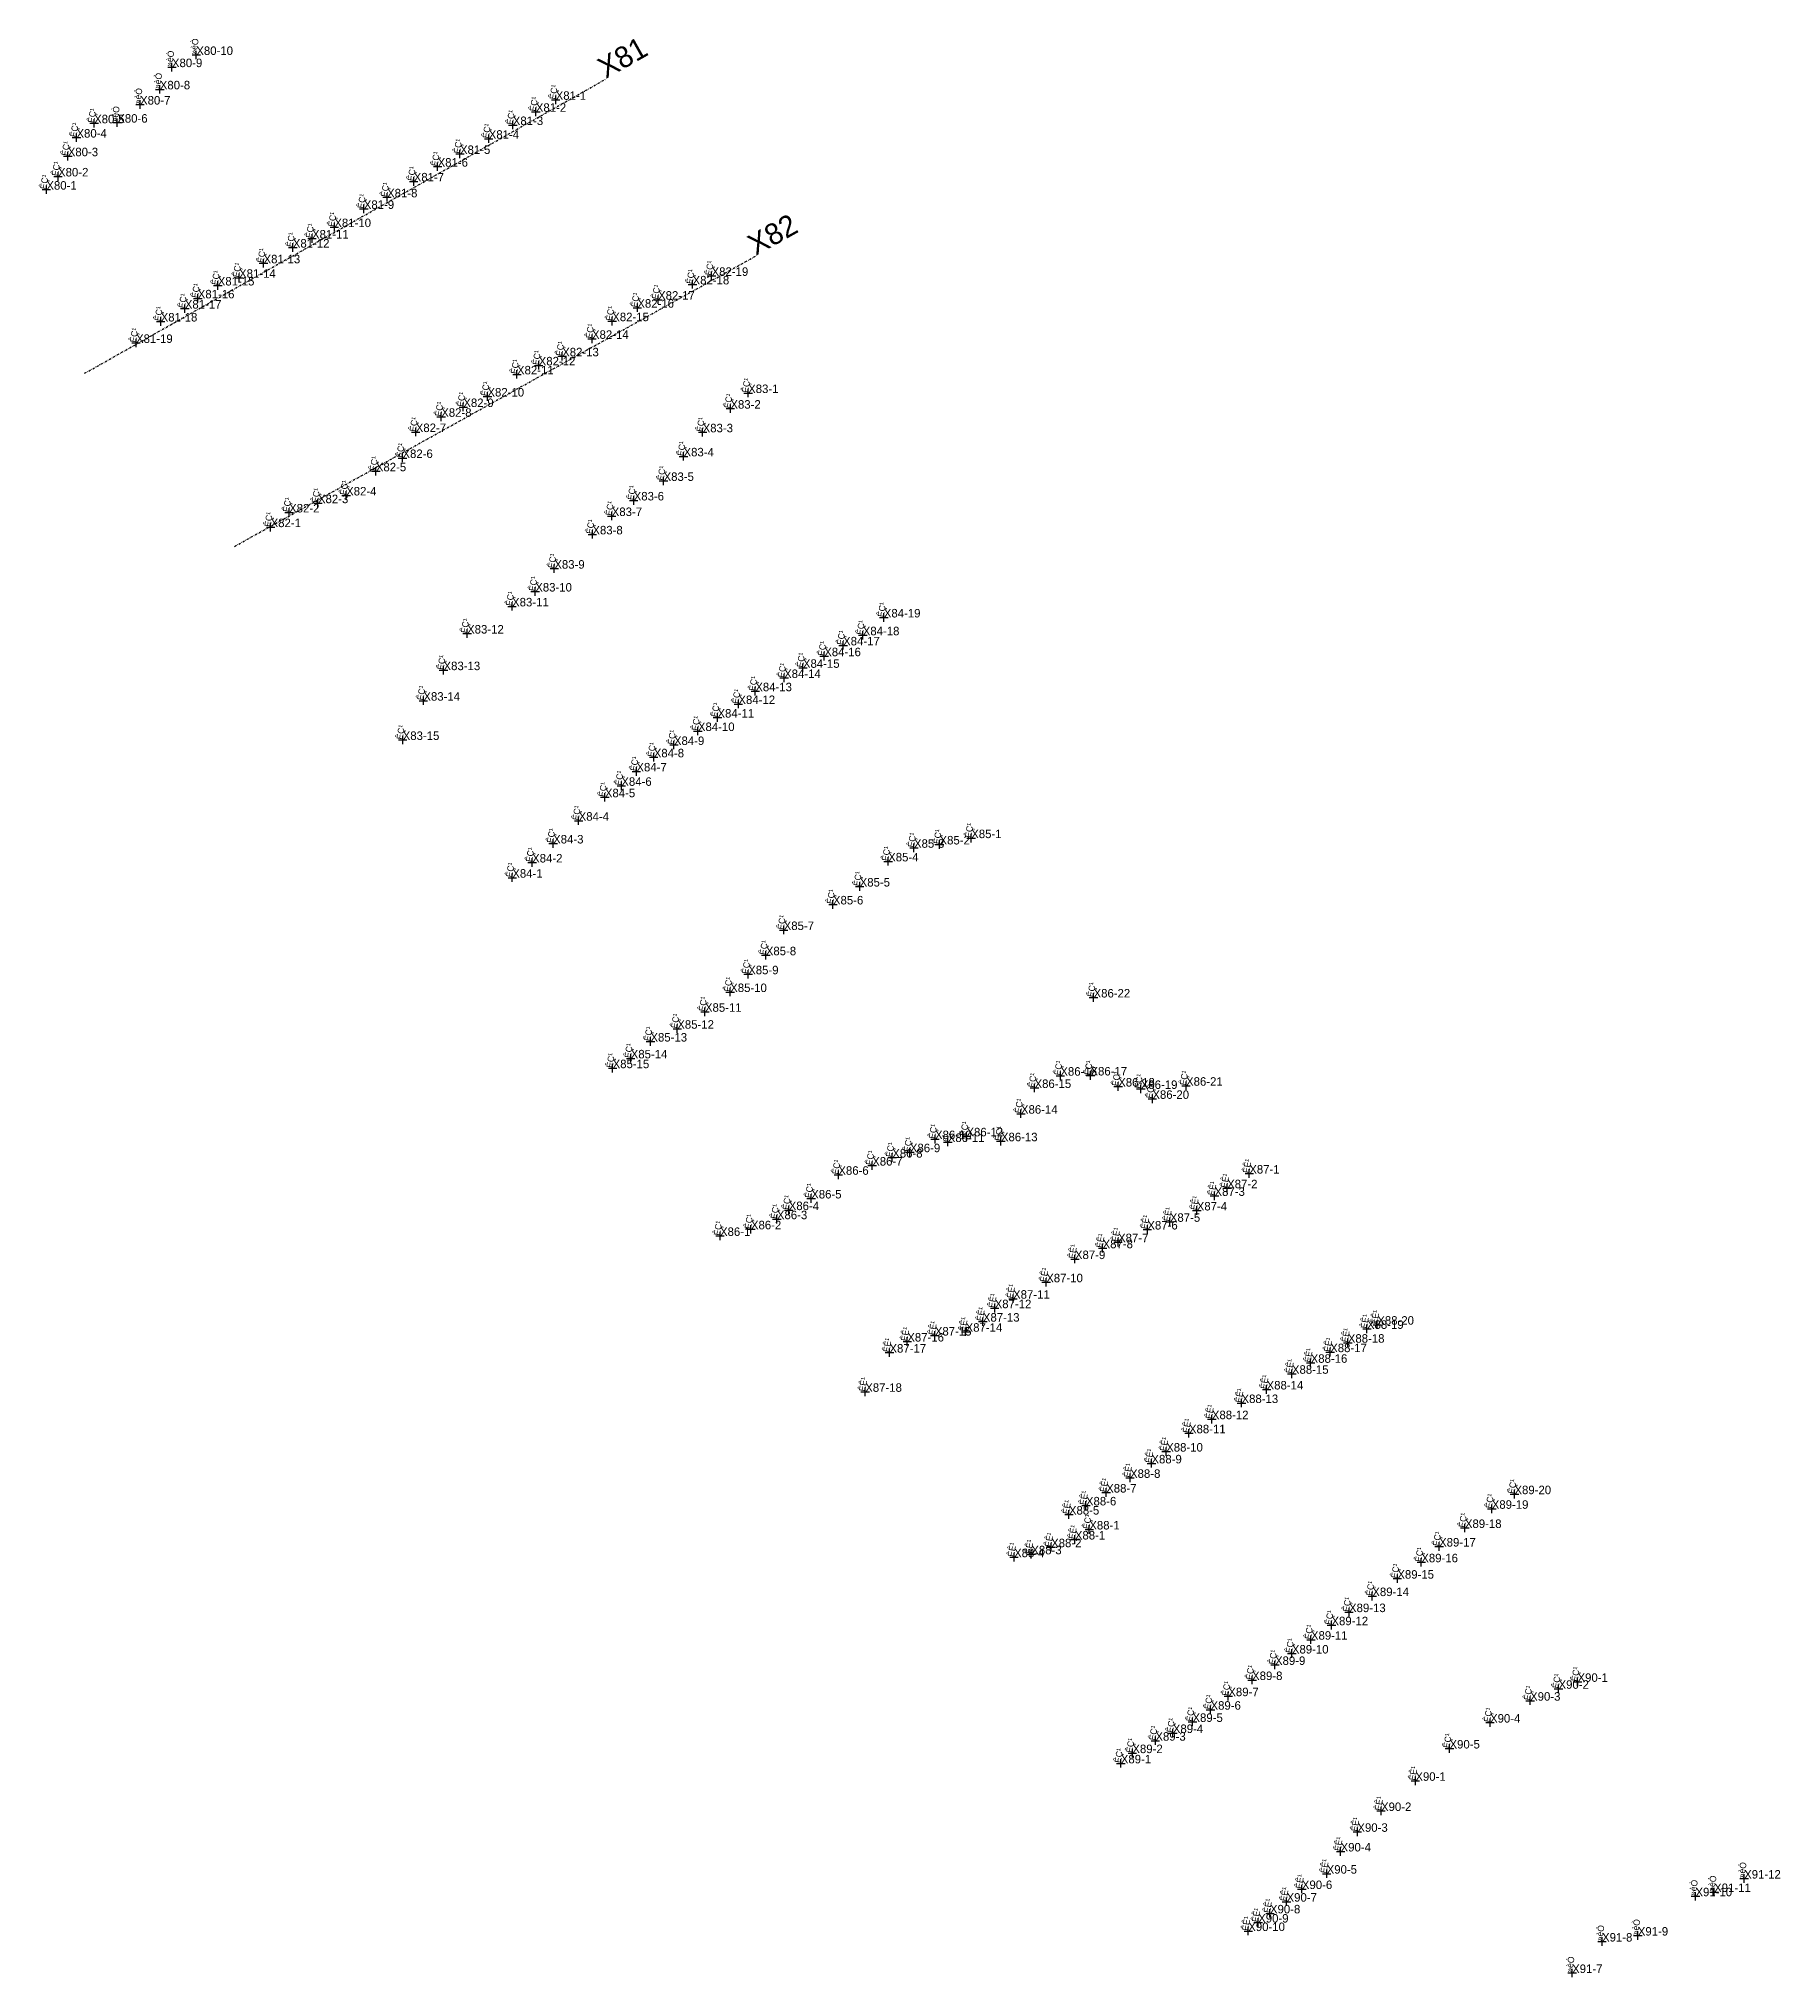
# Model space of a CAD drawing. Header units: inches. Extents: x 506004 to 508380, y 1859677 to 1861585.
# Drawn here: x 506488.2 to 506897.8, y 1860680.7 to 1861136.5 of the extents above; entities that cross this region are included whole.
import ezdxf

# ---------------------------------------------------------------- set-up
doc = ezdxf.new("R2010")
doc.units = ezdxf.units.IN
doc.header["$MEASUREMENT"] = 0
doc.header["$PDMODE"] = 2
doc.linetypes.add('DASHDOT', pattern=[1, 0.5, -0.25, 0, -0.25])
for name, color, linetype in [('CHN_Layer', 7, 'Continuous'), ('XS_Code', 3, 'Continuous'), ('XS_Line', 7, 'DASHDOT'), ('XS_Name', 7, 'Continuous'), ('XS_Point', 7, 'Continuous')]:
    doc.layers.add(name, color=color, linetype=linetype)
doc.styles.add('Thai', font='THSarabun.ttf')

msp = doc.modelspace()

# ---------------------------------------------------------------- texts
at = {"layer": 'CHN_Layer', "style": 'Thai'}
for s, rotation, p in [('X81', 29.43951, (506621.481, 1861126.957)), ('X82', 29.11792, (506656.749, 1861085.373))]:
    msp.add_text(s, height=5, rotation=rotation, dxfattribs=at).set_placement(p)
at = {"layer": 'XS_Code', "style": 'Thai'}
for s, p in [('»èÒ', (506525.211, 1861132.663, 140.084)), ('»èÒ', (506519.474, 1861129.801, 140.364)), ('»èÒ', (506516.621, 1861124.577, 139.766)), ('»èÒ', (506511.98, 1861120.999, 139.582)), ('ÊÇ¹', (506501.17, 1861116.593, 141.575)), ('»èÒ', (506506.617, 1861116.749, 140.177)), ('ÊÇ¹', (506494.972, 1861108.849, 142.061)), ('ÊÇ¹', (506497.016, 1861113.23, 141.957)), ('ÊÇ¹', (506489.94, 1861100.991, 142.382)), ('ÊÇ¹', (506492.691, 1861104.097, 141.947)), ('ÊÇ¹', (506650.825, 1861049.495, 137.427)), ('ÊÇ¹', (506655.006, 1861053.165, 137.611)), ('ÊÇ¹', (506644.303, 1861043.939, 137.863)), ('ÊÇ¹', (506639.801, 1861038.276, 137.886)), ('ÊÇ¹', (506635.106, 1861032.504, 137.962)), ('ÊÇ¹', (506628.078, 1861027.915, 138.433)), ('ÊÇ¹', (506622.921, 1861024.248, 138.757)), ('ÊÇ¹', (506618.366, 1861019.934, 138.935)), ('ÊÇ¹', (506609.414, 1861011.874, 139.496)), ('ÊÇ¹', (506604.927, 1861006.497, 139.882)), ('ÊÇ¹', (506599.479, 1861003.003, 140.304)), ('ÊÇ¹', (506686.913, 1861000.401, 138.45)), ('ÊÇ¹', (506588.897, 1860996.614, 140.852)), ('ÊÇ¹', (506681.958, 1860996.212, 138.826)), ('ÊÇ¹', (506672.894, 1860991.287, 138.932)), ('ÊÇ¹', (506677.337, 1860993.828, 138.915)), ('ÊÇ¹', (506583.35, 1860988.01, 141.491)), ('ÊÇ¹', (506663.458, 1860986.165, 138.89)), ('ÊÇ¹', (506667.889, 1860988.559, 139.047)), ('ÊÇ¹', (506656.68, 1860983.051, 137.519)), ('ÊÇ¹', (506578.613, 1860980.831, 141.951)), ('ÊÇ¹', (506647.785, 1860976.857, 139.521)), ('ÊÇ¹', (506652.713, 1860980.04, 137.582)), ('ÊÇ¹', (506643.187, 1860973.697, 139.805)), ('ÊÇ¹', (506573.753, 1860971.596, 142.512)), ('ÊÇ¹', (506632.796, 1860967.514, 140.175)), ('ÊÇ¹', (506637.546, 1860970.411, 140.031)), ('ÊÇ¹', (506628.723, 1860964.198, 140.65)), ('ÊÇ¹', (506625.177, 1860960.811, 140.989)), ('ÊÇ¹', (506621.298, 1860958.122, 141.249)), ('ÊÇ¹', (506615.138, 1860952.616, 141.375)), ('ÊÇ¹', (506609.134, 1860947.255, 141.787)), ('ÊÇ¹', (506694.012, 1860946.246, 140.444)), ('ÊÇ¹', (506700.014, 1860947.029, 140.02)), ('ÊÇ¹', (506707.468, 1860948.514, 139.969)), ('ÊÇ¹', (506604.192, 1860942.786, 142.348)), ('ÊÇ¹', (506687.937, 1860943.043, 140.94)), ('ÊÇ¹', (506599.529, 1860939.213, 142.807)), ('ÊÇ¹', (506681.234, 1860937.129, 141.123)), ('ÊÇ¹', (506674.949, 1860932.925, 141.507)), ('ÊÇ¹', (506663.361, 1860926.904, 141.656)), ('ÊÇ¹', (506659.153, 1860920.969, 141.969)), ('ÊÇ¹', (506655.011, 1860916.502, 142.299)), ('ÊÇ¹', (506650.783, 1860912.323, 142.339)), ('ÊÇ¹', (506736.247, 1860911.042, 138.573)), ('ÊÇ¹', (506638.335, 1860903.696, 142.337)), ('ÊÇ¹', (506644.845, 1860907.684, 142.113)), ('ÊÇ¹', (506632.016, 1860900.684, 142.473)), ('ÊÇ¹', (506627.383, 1860896.725, 142.695)), ('ÊÇ¹', (506623.123, 1860894.422, 142.69)), ('ÊÇ¹', (506728.433, 1860892.656, 139.119)), ('ÊÇ¹', (506735.516, 1860892.705, 139.013)), ('ÊÇ¹', (506742.038, 1860890.1, 139.885)), ('ÊÇ¹', (506757.999, 1860890.294, 142.551)), ('ÊÇ¹', (506722.358, 1860889.763, 139.281)), ('ÊÇ¹', (506747.35, 1860889.541, 141.79)), ('ÊÇ¹', (506750.08, 1860887.208, 141.987)), ('ÊÇ¹', (506719.166, 1860883.714, 139.341)), ('ÊÇ¹', (506698.954, 1860877.737, 139.934)), ('ÊÇ¹', (506706.347, 1860878.396, 139.807)), ('ÊÇ¹', (506714.453, 1860877.239, 139.573)), ('ÊÇ¹', (506688.889, 1860873.405, 141.129)), ('ÊÇ¹', (506693.041, 1860874.658, 140.843)), ('cl', (506701.961, 1860877.058, 139.777)), ('ÊÇ¹', (506676.218, 1860869.36, 142.713)), ('ÊÇ¹', (506684.18, 1860871.516, 141.731)), ('ÊÊ¹', (506772.867, 1860869.642, 142.646)), ('ÊÇ¹', (506669.833, 1860863.786, 143.034)), ('ÊÊ¹', (506764.688, 1860864.389, 142.187)), ('ÊÊ¹', (506767.659, 1860866.19, 142.304)), ('ÊÇ¹', (506661.763, 1860858.907, 142.117)), ('ÊÇ¹', (506664.55, 1860861.046, 142.678)), ('ÊÊ¹', (506754.184, 1860858.299, 143.093)), ('ÊÊ¹', (506760.517, 1860860.963, 142.669)), ('ÊÇ¹', (506648.384, 1860854.972, 141.361)), ('ÊÇ¹', (506655.652, 1860856.541, 141.446)), ('ÊÊ¹', (506748.903, 1860856.484, 142.868)), ('ÊÊ¹', (506731.863, 1860849.537, 140.353)), ('ÊÊ¹', (506738.369, 1860852.081, 140.131)), ('ÊÊ¹', (506742.006, 1860853.51, 141.243)), ('ÊÊ¹', (506717.315, 1860840.218, 141.51)), ('ÊÊ¹', (506725.108, 1860844.082, 141.076)), ('ÊÊ¹', (506712.986, 1860837.988, 141.556)), ('ÊÊ¹', (506698.907, 1860831.552, 141.209)), ('ÊÊ¹', (506706.15, 1860832.452, 141.877)), ('ÊÊ¹', (506710.21, 1860834.833, 141.981)), ('ÊÊ¹', (506800.553, 1860833.125, 143.414)), ('ÊÊ¹', (506802.981, 1860834.104, 143.294)), ('ÊÊ¹', (506688.235, 1860827.542, 141.333)), ('ÊÊ¹', (506692.433, 1860830.143, 140.884)), ('ÊÊ¹', (506791.905, 1860827.648, 143.822)), ('ÊÊ¹', (506796.048, 1860829.871, 143.566)), ('ÊÊ¹', (506782.9, 1860822.566, 144.184)), ('ÊÊ¹', (506787.31, 1860825.145, 143.942)), ('ÊÊ¹', (506682.544, 1860818.323, 142.308)), ('ÊÊ¹', (506776.946, 1860818.879, 144.148)), ('ÊÊ¹', (506771.048, 1860815.681, 144.029)), ('ÊÊ¹', (506758.685, 1860808.576, 143.851)), ('ÊÊ¹', (506764.071, 1860811.889, 143.97)), ('ÊÊ¹', (506753.328, 1860804.267, 143.31)), ('ÊÊ¹', (506749.859, 1860801.495, 143.073)), ('ÊÊ¹', (506739.213, 1860794.636, 143.876)), ('ÊÊ¹', (506744.824, 1860798.092, 143.272)), ('ÊÇ¹', (506835.236, 1860794.252, 143.123)), ('ÊÊ¹', (506734.452, 1860791.612, 144.07)), ('ÊÇ¹', (506829.904, 1860790.82, 143.154)), ('ÊÊ¹', (506730.45, 1860789.459, 143.677)), ('ÊÇ¹', (506735.248, 1860785.952, 144.364)), ('ÊÇ¹', (506823.585, 1860786.313, 142.964)), ('ÊÊ¹', (506726.265, 1860781.782, 144.179)), ('ÊÊ¹', (506731.846, 1860783.596, 144.548)), ('ÊÇ¹', (506817.514, 1860781.94, 142.946)), ('ÊÊ¹', (506717.543, 1860779.438, 143.202)), ('ÊÊ¹', (506721.606, 1860780.114, 143.795)), ('ÊÇ¹', (506813.329, 1860778.239, 142.972)), ('ÊÇ¹', (506807.697, 1860774.39, 142.966)), ('ÊÇ¹', (506801.81, 1860770.293, 143.059)), ('ÊÇ¹', (506792.198, 1860763.436, 143.207)), ('ÊÇ¹', (506796.329, 1860766.522, 143.17)), ('ÊÇ¹', (506787.374, 1860760.035, 143.36)), ('ÊÇ¹', (506778.92, 1860754.106, 143.8)), ('ÊÇ¹', (506782.894, 1860756.784, 143.524)), ('ÊÇ¹', (506773.534, 1860750.554, 144.13)), ('ÊÇ¹', (506850.074, 1860750.128, 139.717)), ('ÊÇ¹', (506767.942, 1860746.752, 144.592)), ('ÊÇ¹', (506838.918, 1860745.696, 141.011)), ('ÊÇ¹', (506845.617, 1860748.496, 140.203)), ('ÊÇ¹', (506759.503, 1860740.703, 145.351)), ('ÊÇ¹', (506763.752, 1860743.578, 144.863)), ('ÊÇ¹', (506829.498, 1860740.541, 141.815)), ('ÊÇ¹', (506750.784, 1860736.289, 146.215)), ('ÊÇ¹', (506754.893, 1860738.098, 145.797)), ('ÊÇ¹', (506742.655, 1860730.961, 146.886)), ('ÊÇ¹', (506745.372, 1860733.369, 146.722)), ('ÊÇ¹', (506819.962, 1860734.455, 142.529)), ('ÊÊ¹', (506811.936, 1860726.862, 143.436)), ('ÊÊ¹', (506803.853, 1860719.761, 144.026)), ('ÊÊ¹', (506798.3, 1860714.869, 144.575)), ('ÊÊ¹', (506794.35, 1860710.245, 144.936)), ('ÊÊ¹', (506791.074, 1860705.023, 145.192)), ('»èÒ', (506889.267, 1860703.871, 139.157)), ('ÊÊ¹', (506785.242, 1860701.409, 145.672)), ('»èÒ', (506877.811, 1860699.711, 138.231)), ('»èÒ', (506882.207, 1860700.708, 137.995)), ('ÊÊ¹', (506777.736, 1860695.687, 146.032)), ('ÊÊ¹', (506781.64, 1860698.44, 145.795)), ('ÊÊ¹', (506772.634, 1860691.529, 146.244)), ('ÊÊ¹', (506774.965, 1860693.527, 146.206)), ('»èÒ', (506855.841, 1860689.057, 139.101)), ('»èÒ', (506864.253, 1860690.466, 139.145)), ('»èÒ', (506848.804, 1860681.673, 140.308))]:
    msp.add_text(s, height=1.5, rotation=81, dxfattribs=at).set_placement(p)
at = {"layer": 'XS_Code', "color": 5, "style": 'Thai'}
for p in [(506605.067, 1861119.292, 139.198), (506609.736, 1861122.114, 138.749), (506599.646, 1861116.18, 139.589), (506587.227, 1861109.382, 140.338), (506593.986, 1861112.963, 139.823), (506581.964, 1861106.397, 140.775), (506576.345, 1861102.927, 141.015), (506564.599, 1861096.465, 141.19), (506570.077, 1861099.186, 141.057), (506557.675, 1861092.181, 141.141), (506547.907, 1861087.373, 141.534), (506552.426, 1861089.5, 141.371), (506541.018, 1861083.669, 141.997), (506530.252, 1861078.459, 142.366), (506535.266, 1861080.273, 142.274), (506641.93, 1861078.71, 138.664), (506646.401, 1861080.718, 138.191), (506522.499, 1861073.023, 142.743), (506525.553, 1861075.428, 142.581), (506628.941, 1861073.238, 139.668), (506633.814, 1861075.122, 139.423), (506516.826, 1861069.988, 142.836), (506623.037, 1861070.067, 140.007), (506511.029, 1861064.951, 142.849), (506618.277, 1861065.912, 140.109), (506605.737, 1861059.668, 140.289), (506611.259, 1861061.799, 140.143), (506600.631, 1861057.553, 140.213), (506588.009, 1861049.874, 141.29), (506593.68, 1861052.349, 140.871), (506582.814, 1861047.584, 141.666), (506576.819, 1861043.993, 142.316), (506573.694, 1861037.893, 142.625), (506567.434, 1861034.769, 143.134), (506553.82, 1861027.272, 144.061), (506560.449, 1861029.084, 143.613), (506547.036, 1861025.086, 144.31), (506542.688, 1861021.632, 144.592)]:
    msp.add_text('ÊÇ¹', height=1.5, rotation=81, dxfattribs=at).set_placement(p)
at = {"layer": 'XS_Name', "style": 'Thai'}
for s, p in [('X80-9', (506519.474, 1861129.801, 140.364)), ('X80-10', (506525.211, 1861132.663, 140.084)), ('X80-8', (506516.621, 1861124.577, 139.766)), ('X80-7', (506511.98, 1861120.999, 139.582)), ('X81-2', (506605.067, 1861119.292, 139.198)), ('X81-1', (506609.736, 1861122.114, 138.749)), ('X80-5', (506501.17, 1861116.593, 141.575)), ('X80-6', (506506.617, 1861116.749, 140.177)), ('X81-3', (506599.646, 1861116.18, 139.589)), ('X80-4', (506497.016, 1861113.23, 141.957)), ('X81-4', (506593.986, 1861112.963, 139.823)), ('X80-3', (506494.972, 1861108.849, 142.061)), ('X81-6', (506581.964, 1861106.397, 140.775)), ('X81-5', (506587.227, 1861109.382, 140.338)), ('X80-2', (506492.691, 1861104.097, 141.947)), ('X81-7', (506576.345, 1861102.927, 141.015)), ('X80-1', (506489.94, 1861100.991, 142.382)), ('X81-8', (506570.077, 1861099.186, 141.057)), ('X81-10', (506557.675, 1861092.181, 141.141)), ('X81-9', (506564.599, 1861096.465, 141.19)), ('X81-12', (506547.907, 1861087.373, 141.534)), ('X81-11', (506552.426, 1861089.5, 141.371)), ('X81-13', (506541.018, 1861083.669, 141.997)), ('X81-15', (506530.252, 1861078.459, 142.366)), ('X81-14', (506535.266, 1861080.273, 142.274)), ('X82-18', (506641.93, 1861078.71, 138.664)), ('X82-19', (506646.401, 1861080.718, 138.191)), ('X81-16', (506525.553, 1861075.428, 142.581)), ('X82-17', (506633.814, 1861075.122, 139.423)), ('X81-18', (506516.826, 1861069.988, 142.836)), ('X81-17', (506522.499, 1861073.023, 142.743)), ('X82-15', (506623.037, 1861070.067, 140.007)), ('X82-16', (506628.941, 1861073.238, 139.668)), ('X81-19', (506511.029, 1861064.951, 142.849)), ('X82-14', (506618.277, 1861065.912, 140.109)), ('X82-13', (506611.259, 1861061.799, 140.143)), ('X82-11', (506600.631, 1861057.553, 140.213)), ('X82-12', (506605.737, 1861059.668, 140.289)), ('X82-10', (506593.68, 1861052.349, 140.871)), ('X83-1', (506655.006, 1861053.165, 137.611)), ('X82-8', (506582.814, 1861047.584, 141.666)), ('X82-9', (506588.009, 1861049.874, 141.29)), ('X83-2', (506650.825, 1861049.495, 137.427)), ('X82-7', (506576.819, 1861043.993, 142.316)), ('X83-3', (506644.303, 1861043.939, 137.863)), ('X82-6', (506573.694, 1861037.893, 142.625)), ('X83-4', (506639.801, 1861038.276, 137.886)), ('X82-5', (506567.434, 1861034.769, 143.134)), ('X82-4', (506560.449, 1861029.084, 143.613)), ('X83-5', (506635.106, 1861032.504, 137.962)), ('X82-2', (506547.036, 1861025.086, 144.31)), ('X82-3', (506553.82, 1861027.272, 144.061)), ('X83-7', (506622.921, 1861024.248, 138.757)), ('X83-6', (506628.078, 1861027.915, 138.433)), ('X82-1', (506542.688, 1861021.632, 144.592)), ('X83-8', (506618.366, 1861019.934, 138.935)), ('X83-9', (506609.414, 1861011.874, 139.496)), ('X83-10', (506604.927, 1861006.497, 139.882)), ('X83-11', (506599.479, 1861003.003, 140.304)), ('X83-12', (506588.897, 1860996.614, 140.852)), ('X84-19', (506686.913, 1861000.401, 138.45)), ('X84-17', (506677.337, 1860993.828, 138.915)), ('X84-18', (506681.958, 1860996.212, 138.826)), ('X83-13', (506583.35, 1860988.01, 141.491)), ('X84-15', (506667.889, 1860988.559, 139.047)), ('X84-16', (506672.894, 1860991.287, 138.932)), ('X84-13', (506656.68, 1860983.051, 137.519)), ('X84-14', (506663.458, 1860986.165, 138.89)), ('X83-14', (506578.613, 1860980.831, 141.951)), ('X84-12', (506652.713, 1860980.04, 137.582)), ('X84-10', (506643.187, 1860973.697, 139.805)), ('X84-11', (506647.785, 1860976.857, 139.521)), ('X83-15', (506573.753, 1860971.596, 142.512)), ('X84-9', (506637.546, 1860970.411, 140.031)), ('X84-8', (506632.796, 1860967.514, 140.175)), ('X84-6', (506625.177, 1860960.811, 140.989)), ('X84-7', (506628.723, 1860964.198, 140.65)), ('X84-5', (506621.298, 1860958.122, 141.249)), ('X84-4', (506615.138, 1860952.616, 141.375)), ('X84-3', (506609.134, 1860947.255, 141.787)), ('X85-3', (506694.012, 1860946.246, 140.444)), ('X85-2', (506700.014, 1860947.029, 140.02)), ('X85-1', (506707.468, 1860948.514, 139.969)), ('X84-2', (506604.192, 1860942.786, 142.348)), ('X85-4', (506687.937, 1860943.043, 140.94)), ('X84-1', (506599.529, 1860939.213, 142.807)), ('X85-5', (506681.234, 1860937.129, 141.123)), ('X85-6', (506674.949, 1860932.925, 141.507)), ('X85-7', (506663.361, 1860926.904, 141.656)), ('X85-8', (506659.153, 1860920.969, 141.969)), ('X85-9', (506655.011, 1860916.502, 142.299)), ('X85-10', (506650.783, 1860912.323, 142.339)), ('X86-22', (506736.247, 1860911.042, 138.573)), ('X85-11', (506644.845, 1860907.684, 142.113)), ('X85-13', (506632.016, 1860900.684, 142.473)), ('X85-12', (506638.335, 1860903.696, 142.337)), ('X85-14', (506627.383, 1860896.725, 142.695)), ('X85-15', (506623.123, 1860894.422, 142.69)), ('X86-16', (506728.433, 1860892.656, 139.119)), ('X86-17', (506735.516, 1860892.705, 139.013)), ('X86-15', (506722.358, 1860889.763, 139.281)), ('X86-18', (506742.038, 1860890.1, 139.885)), ('X86-19', (506747.35, 1860889.541, 141.79)), ('X86-20', (506750.08, 1860887.208, 141.987)), ('X86-21', (506757.999, 1860890.294, 142.551)), ('X86-14', (506719.166, 1860883.714, 139.341)), ('X86-10', (506698.954, 1860877.737, 139.934)), ('X86-12', (506706.347, 1860878.396, 139.807)), ('X86-8', (506688.889, 1860873.405, 141.129)), ('X86-9', (506693.041, 1860874.658, 140.843)), ('X86-11', (506701.961, 1860877.058, 139.777)), ('X86-13', (506714.453, 1860877.239, 139.573)), ('X86-6', (506676.218, 1860869.36, 142.713)), ('X86-7', (506684.18, 1860871.516, 141.731)), ('X87-1', (506772.867, 1860869.642, 142.646)), ('X87-3', (506764.688, 1860864.389, 142.187)), ('X87-2', (506767.659, 1860866.19, 142.304)), ('X86-4', (506664.55, 1860861.046, 142.678)), ('X86-5', (506669.833, 1860863.786, 143.034)), ('X87-4', (506760.517, 1860860.963, 142.669)), ('X86-1', (506648.384, 1860854.972, 141.361)), ('X86-2', (506655.652, 1860856.541, 141.446)), ('X86-3', (506661.763, 1860858.907, 142.117)), ('X87-6', (506748.903, 1860856.484, 142.868)), ('X87-5', (506754.184, 1860858.299, 143.093)), ('X87-8', (506738.369, 1860852.081, 140.131)), ('X87-7', (506742.006, 1860853.51, 141.243)), ('X87-9', (506731.863, 1860849.537, 140.353)), ('X87-10', (506725.108, 1860844.082, 141.076)), ('X87-12', (506712.986, 1860837.988, 141.556)), ('X87-11', (506717.315, 1860840.218, 141.51)), ('X87-14', (506706.15, 1860832.452, 141.877)), ('X87-13', (506710.21, 1860834.833, 141.981)), ('X88-19', (506800.553, 1860833.125, 143.414)), ('X88-20', (506802.981, 1860834.104, 143.294)), ('X87-16', (506692.433, 1860830.143, 140.884)), ('X87-15', (506698.907, 1860831.552, 141.209)), ('X88-17', (506791.905, 1860827.648, 143.822)), ('X88-18', (506796.048, 1860829.871, 143.566)), ('X87-17', (506688.235, 1860827.542, 141.333)), ('X88-16', (506787.31, 1860825.145, 143.942)), ('X88-14', (506776.946, 1860818.879, 144.148)), ('X88-15', (506782.9, 1860822.566, 144.184)), ('X87-18', (506682.544, 1860818.323, 142.308)), ('X88-13', (506771.048, 1860815.681, 144.029)), ('X88-12', (506764.071, 1860811.889, 143.97)), ('X88-11', (506758.685, 1860808.576, 143.851)), ('X88-9', (506749.859, 1860801.495, 143.073)), ('X88-10', (506753.328, 1860804.267, 143.31)), ('X88-8', (506744.824, 1860798.092, 143.272)), ('X88-6', (506734.452, 1860791.612, 144.07)), ('X88-7', (506739.213, 1860794.636, 143.876)), ('X89-20', (506835.236, 1860794.252, 143.123)), ('X88-5', (506730.45, 1860789.459, 143.677)), ('X89-19', (506829.904, 1860790.82, 143.154)), ('X88-1', (506731.846, 1860783.596, 144.548)), ('X88-1', (506735.248, 1860785.952, 144.364)), ('X89-18', (506823.585, 1860786.313, 142.964)), ('X88-4', (506717.543, 1860779.438, 143.202)), ('X88-3', (506721.606, 1860780.114, 143.795)), ('X88-2', (506726.265, 1860781.782, 144.179)), ('X89-16', (506813.329, 1860778.239, 142.972)), ('X89-17', (506817.514, 1860781.94, 142.946)), ('X89-15', (506807.697, 1860774.39, 142.966)), ('X89-14', (506801.81, 1860770.293, 143.059)), ('X89-13', (506796.329, 1860766.522, 143.17)), ('X89-11', (506787.374, 1860760.035, 143.36)), ('X89-12', (506792.198, 1860763.436, 143.207)), ('X89-10', (506782.894, 1860756.784, 143.524)), ('X89-8', (506773.534, 1860750.554, 144.13)), ('X89-9', (506778.92, 1860754.106, 143.8)), ('X90-1', (506850.074, 1860750.128, 139.717)), ('X89-7', (506767.942, 1860746.752, 144.592)), ('X90-3', (506838.918, 1860745.696, 141.011)), ('X90-2', (506845.617, 1860748.496, 140.203)), ('X89-6', (506763.752, 1860743.578, 144.863)), ('X89-4', (506754.893, 1860738.098, 145.797)), ('X89-5', (506759.503, 1860740.703, 145.351)), ('X90-4', (506829.498, 1860740.541, 141.815)), ('X89-2', (506745.372, 1860733.369, 146.722)), ('X89-3', (506750.784, 1860736.289, 146.215)), ('X90-5', (506819.962, 1860734.455, 142.529)), ('X89-1', (506742.655, 1860730.961, 146.886)), ('X90-1', (506811.936, 1860726.862, 143.436)), ('X90-2', (506803.853, 1860719.761, 144.026)), ('X90-3', (506798.3, 1860714.869, 144.575)), ('X90-4', (506794.35, 1860710.245, 144.936)), ('X90-5', (506791.074, 1860705.023, 145.192)), ('X90-6', (506785.242, 1860701.409, 145.672)), ('X91-11', (506882.207, 1860700.708, 137.995)), ('X91-12', (506889.267, 1860703.871, 139.157)), ('X90-8', (506777.736, 1860695.687, 146.032)), ('X90-7', (506781.64, 1860698.44, 145.795)), ('X91-10', (506877.811, 1860699.711, 138.231)), ('X90-10', (506772.634, 1860691.529, 146.244)), ('X90-9', (506774.965, 1860693.527, 146.206)), ('X91-8', (506855.841, 1860689.057, 139.101)), ('X91-9', (506864.253, 1860690.466, 139.145)), ('X91-7', (506848.804, 1860681.673, 140.308))]:
    msp.add_text(s, height=2, dxfattribs=at).set_placement(p)

# ---------------------------------------------------------------- linework, layer by layer
at = {"layer": 'XS_Line'}
for p, q in [((506498.948, 1861057.802), (506621.481, 1861126.957)), ((506534.216, 1861017.122), (506656.749, 1861085.373))]:
    msp.add_line(p, q, dxfattribs=at)
at = {"layer": 'XS_Point'}
for p in [(506519.474, 1861129.801, 140.364), (506525.211, 1861132.663, 140.084), (506511.98, 1861120.999, 139.582), (506516.621, 1861124.577, 139.766), (506609.736, 1861122.114, 138.749), (506501.17, 1861116.593, 141.575), (506506.617, 1861116.749, 140.177), (506599.646, 1861116.18, 139.589), (506605.067, 1861119.292, 139.198), (506497.016, 1861113.23, 141.957), (506593.986, 1861112.963, 139.823), (506494.972, 1861108.849, 142.061), (506587.227, 1861109.382, 140.338), (506492.691, 1861104.097, 141.947), (506576.345, 1861102.927, 141.015), (506581.964, 1861106.397, 140.775), (506489.94, 1861100.991, 142.382), (506570.077, 1861099.186, 141.057), (506564.599, 1861096.465, 141.19), (506552.426, 1861089.5, 141.371), (506557.675, 1861092.181, 141.141), (506547.907, 1861087.373, 141.534), (506535.266, 1861080.273, 142.274), (506541.018, 1861083.669, 141.997), (506646.401, 1861080.718, 138.191), (506525.553, 1861075.428, 142.581), (506530.252, 1861078.459, 142.366), (506633.814, 1861075.122, 139.423), (506641.93, 1861078.71, 138.664), (506522.499, 1861073.023, 142.743), (506628.941, 1861073.238, 139.668), (506516.826, 1861069.988, 142.836), (506618.277, 1861065.912, 140.109), (506623.037, 1861070.067, 140.007), (506511.029, 1861064.951, 142.849), (506611.259, 1861061.799, 140.143), (506600.631, 1861057.553, 140.213), (506605.737, 1861059.668, 140.289), (506593.68, 1861052.349, 140.871), (506655.006, 1861053.165, 137.611), (506582.814, 1861047.584, 141.666), (506588.009, 1861049.874, 141.29), (506650.825, 1861049.495, 137.427), (506576.819, 1861043.993, 142.316), (506644.303, 1861043.939, 137.863), (506639.801, 1861038.276, 137.886), (506567.434, 1861034.769, 143.134), (506573.694, 1861037.893, 142.625), (506635.106, 1861032.504, 137.962), (506547.036, 1861025.086, 144.31), (506553.82, 1861027.272, 144.061), (506560.449, 1861029.084, 143.613), (506628.078, 1861027.915, 138.433), (506542.688, 1861021.632, 144.592), (506622.921, 1861024.248, 138.757), (506618.366, 1861019.934, 138.935), (506609.414, 1861011.874, 139.496), (506604.927, 1861006.497, 139.882), (506599.479, 1861003.003, 140.304), (506686.913, 1861000.401, 138.45), (506588.897, 1860996.614, 140.852), (506677.337, 1860993.828, 138.915), (506681.958, 1860996.212, 138.826), (506667.889, 1860988.559, 139.047), (506672.894, 1860991.287, 138.932), (506583.35, 1860988.01, 141.491), (506663.458, 1860986.165, 138.89), (506578.613, 1860980.831, 141.951), (506652.713, 1860980.04, 137.582), (506656.68, 1860983.051, 137.519), (506647.785, 1860976.857, 139.521), (506573.753, 1860971.596, 142.512), (506637.546, 1860970.411, 140.031), (506643.187, 1860973.697, 139.805), (506632.796, 1860967.514, 140.175), (506625.177, 1860960.811, 140.989), (506628.723, 1860964.198, 140.65), (506621.298, 1860958.122, 141.249), (506615.138, 1860952.616, 141.375), (506609.134, 1860947.255, 141.787), (506707.468, 1860948.514, 139.969), (506604.192, 1860942.786, 142.348), (506687.937, 1860943.043, 140.94), (506694.012, 1860946.246, 140.444), (506700.014, 1860947.029, 140.02), (506599.529, 1860939.213, 142.807), (506681.234, 1860937.129, 141.123), (506674.949, 1860932.925, 141.507), (506663.361, 1860926.904, 141.656), (506659.153, 1860920.969, 141.969), (506655.011, 1860916.502, 142.299), (506650.783, 1860912.323, 142.339), (506736.247, 1860911.042, 138.573), (506644.845, 1860907.684, 142.113), (506638.335, 1860903.696, 142.337), (506632.016, 1860900.684, 142.473), (506623.123, 1860894.422, 142.69), (506627.383, 1860896.725, 142.695), (506728.433, 1860892.656, 139.119), (506735.516, 1860892.705, 139.013), (506722.358, 1860889.763, 139.281), (506742.038, 1860890.1, 139.885), (506747.35, 1860889.541, 141.79), (506757.999, 1860890.294, 142.551), (506719.166, 1860883.714, 139.341), (506750.08, 1860887.208, 141.987), (506693.041, 1860874.658, 140.843), (506698.954, 1860877.737, 139.934), (506701.961, 1860877.058, 139.777), (506706.347, 1860878.396, 139.807), (506714.453, 1860877.239, 139.573), (506684.18, 1860871.516, 141.731), (506688.889, 1860873.405, 141.129), (506772.867, 1860869.642, 142.646), (506676.218, 1860869.36, 142.713), (506767.659, 1860866.19, 142.304), (506664.55, 1860861.046, 142.678), (506669.833, 1860863.786, 143.034), (506760.517, 1860860.963, 142.669), (506764.688, 1860864.389, 142.187), (506655.652, 1860856.541, 141.446), (506661.763, 1860858.907, 142.117), (506748.903, 1860856.484, 142.868), (506754.184, 1860858.299, 143.093), (506648.384, 1860854.972, 141.361), (506738.369, 1860852.081, 140.131), (506742.006, 1860853.51, 141.243), (506731.863, 1860849.537, 140.353), (506725.108, 1860844.082, 141.076), (506712.986, 1860837.988, 141.556), (506717.315, 1860840.218, 141.51), (506710.21, 1860834.833, 141.981), (506802.981, 1860834.104, 143.294), (506692.433, 1860830.143, 140.884), (506698.907, 1860831.552, 141.209), (506706.15, 1860832.452, 141.877), (506796.048, 1860829.871, 143.566), (506800.553, 1860833.125, 143.414), (506688.235, 1860827.542, 141.333), (506787.31, 1860825.145, 143.942), (506791.905, 1860827.648, 143.822), (506782.9, 1860822.566, 144.184), (506682.544, 1860818.323, 142.308), (506771.048, 1860815.681, 144.029), (506776.946, 1860818.879, 144.148), (506764.071, 1860811.889, 143.97), (506758.685, 1860808.576, 143.851), (506749.859, 1860801.495, 143.073), (506753.328, 1860804.267, 143.31), (506744.824, 1860798.092, 143.272), (506739.213, 1860794.636, 143.876), (506835.236, 1860794.252, 143.123), (506730.45, 1860789.459, 143.677), (506734.452, 1860791.612, 144.07), (506829.904, 1860790.82, 143.154), (506731.846, 1860783.596, 144.548), (506735.248, 1860785.952, 144.364), (506823.585, 1860786.313, 142.964), (506717.543, 1860779.438, 143.202), (506721.606, 1860780.114, 143.795), (506726.265, 1860781.782, 144.179), (506817.514, 1860781.94, 142.946), (506807.697, 1860774.39, 142.966), (506813.329, 1860778.239, 142.972), (506801.81, 1860770.293, 143.059), (506796.329, 1860766.522, 143.17), (506792.198, 1860763.436, 143.207), (506782.894, 1860756.784, 143.524), (506787.374, 1860760.035, 143.36), (506778.92, 1860754.106, 143.8), (506767.942, 1860746.752, 144.592), (506773.534, 1860750.554, 144.13), (506845.617, 1860748.496, 140.203), (506850.074, 1860750.128, 139.717), (506763.752, 1860743.578, 144.863), (506838.918, 1860745.696, 141.011), (506754.893, 1860738.098, 145.797), (506759.503, 1860740.703, 145.351), (506829.498, 1860740.541, 141.815), (506745.372, 1860733.369, 146.722), (506750.784, 1860736.289, 146.215), (506819.962, 1860734.455, 142.529), (506742.655, 1860730.961, 146.886), (506811.936, 1860726.862, 143.436), (506803.853, 1860719.761, 144.026), (506798.3, 1860714.869, 144.575), (506794.35, 1860710.245, 144.936), (506785.242, 1860701.409, 145.672), (506791.074, 1860705.023, 145.192), (506889.267, 1860703.871, 139.157), (506781.64, 1860698.44, 145.795), (506877.811, 1860699.711, 138.231), (506882.207, 1860700.708, 137.995), (506774.965, 1860693.527, 146.206), (506777.736, 1860695.687, 146.032), (506772.634, 1860691.529, 146.244), (506855.841, 1860689.057, 139.101), (506864.253, 1860690.466, 139.145), (506848.804, 1860681.673, 140.308)]:
    msp.add_point(p, dxfattribs=at)

msp.set_redraw_order([(e.dxf.handle, doc.entitydb.next_handle()) for e in msp.query("TEXT MTEXT ATTDEF DIMENSION ARC_DIMENSION")])  # texts and dimensions are drawn at this point

doc.saveas('drawing.dxf')
